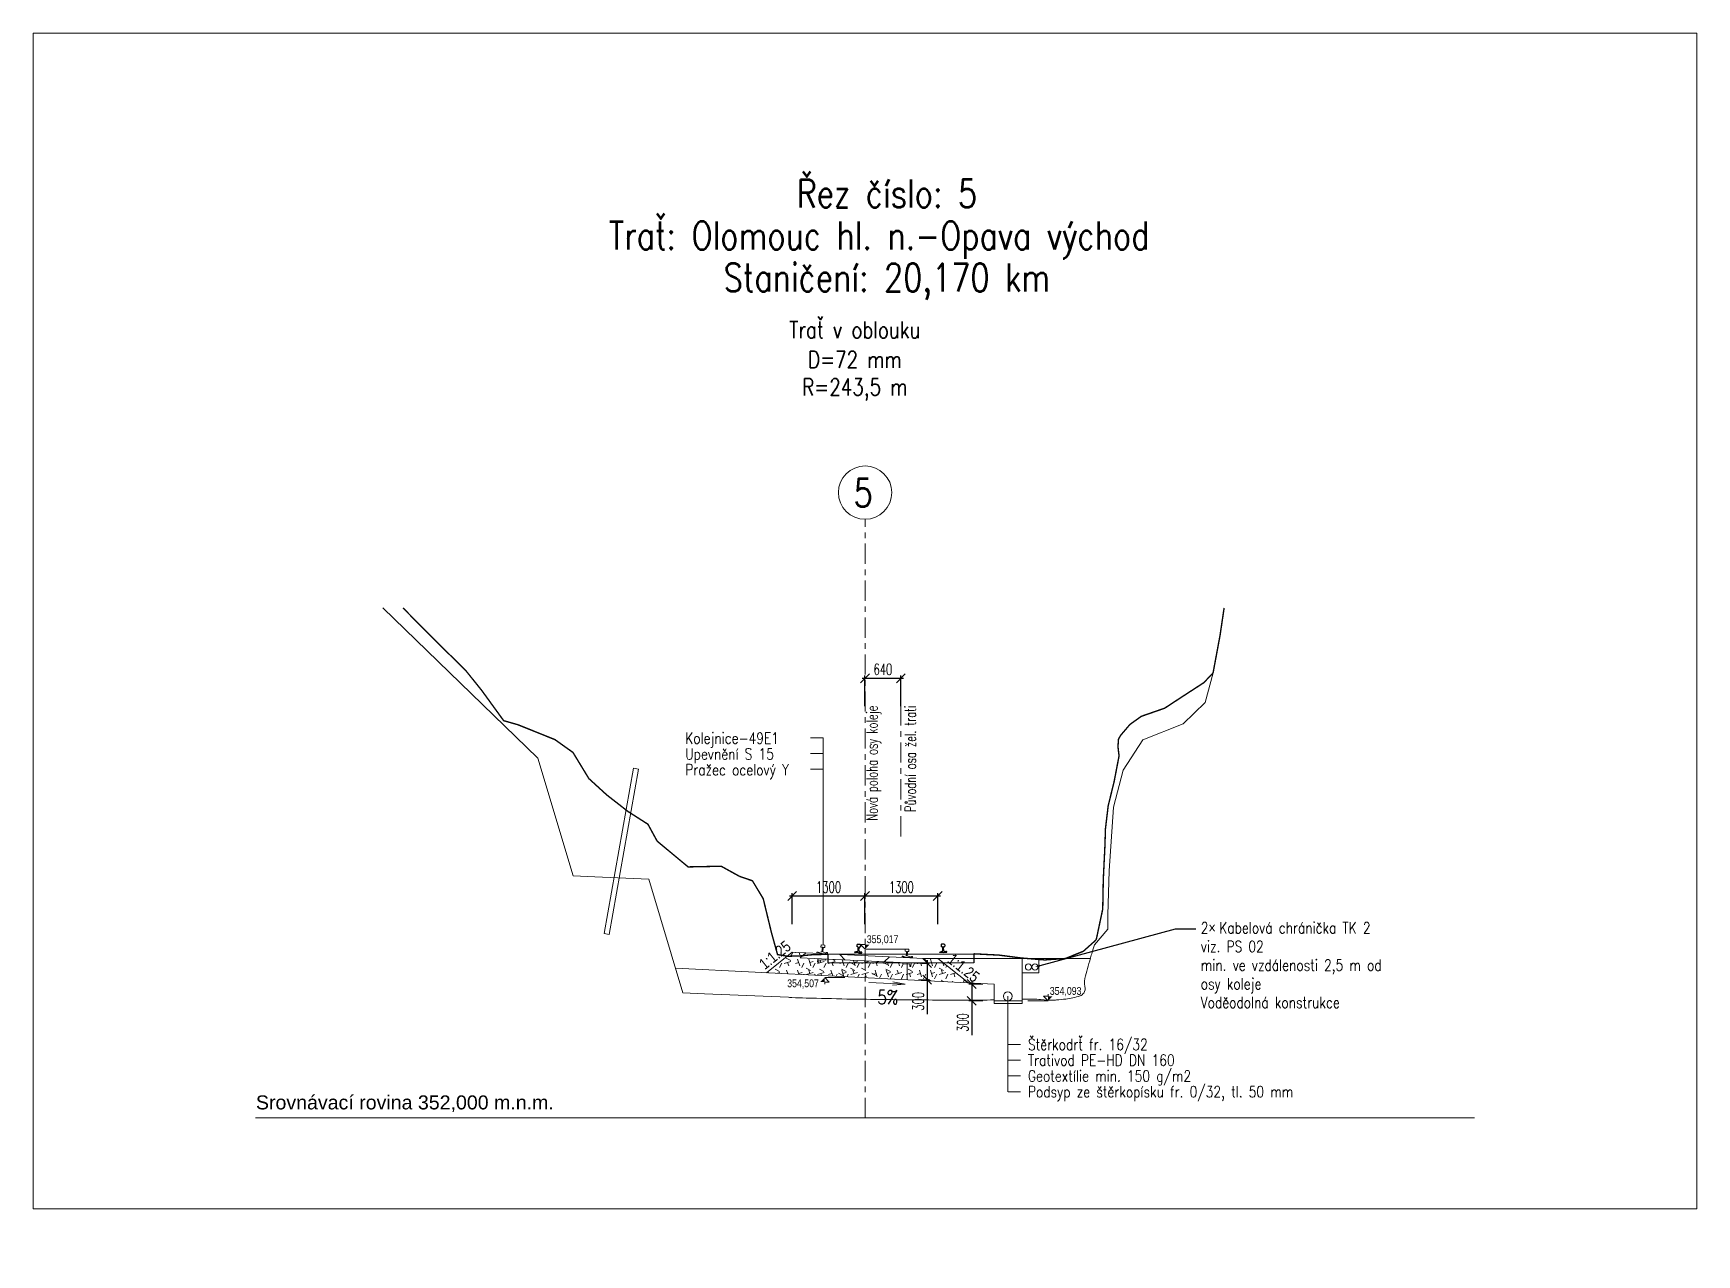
# Model space of a CAD drawing. Header units: millimetres. Extents: x -533422 to -532014, y -1115269 to -1112931.
# Drawn here: x -533253.35 to -533223.65, y -1112953.02 to -1112931.2 of the extents above; entities that cross this region are included whole.
import ezdxf
from ezdxf import colors
from ezdxf.entities.mleader import LeaderData, LeaderLine
from ezdxf.enums import TextEntityAlignment as Align
from ezdxf.math import Vec2, Vec3

# ---------------------------------------------------------------- set-up
doc = ezdxf.new("R2010")
doc.units = ezdxf.units.MM
doc.header["$PDMODE"] = 3
doc.header["$PDSIZE"] = 0.5
doc.linetypes.add('ACAD_ISO10W100', pattern=[18, 12, -3, 0, -3])
for name, color, linetype in [('002 Linie  svahu', 8, 'Continuous'), ('_původní pražec-řezy', 7, 'Continuous'), ('_vodítka-řezy', 4, 'Continuous')]:
    doc.layers.add(name, color=color, linetype=linetype)
for name, color, linetype, lineweight in [('_popisy-řezy', 1, 'Continuous', 18), ('_příčné řezy-řezy', 1, 'Continuous', 20), ('_svršek-řezy', 1, 'Continuous', 18), ('_šrafy-řezy', 1, 'Continuous', 15), ('původní terén', 7, 'Continuous', 15), ('stránka A4', 3, 'Continuous', 0)]:
    doc.layers.add(name, color=color, linetype=linetype, lineweight=lineweight)
doc.styles.add('ARI 1_50(01)', font='arial.ttf', dxfattribs={"height": 0.2})
doc.styles.add('promile', font='romans71n.shx', dxfattribs={"width": 0.8})
doc.styles.get("Standard").update_dxf_attribs({"font": 'arial.ttf'})
doc.styles.add('Standard 1_100', font='romans.shx', dxfattribs={"width": 0.65, "height": 0.2})
doc.styles.add('‰', font='romans71n.shx', dxfattribs={"width": 0.8})
doc.dimstyles.new('1_100', dxfattribs={"dimtxt": 0.2, "dimasz": 0.16, "dimexe": 0.05, "dimexo": 0.2, "dimgap": 0.06, "dimtad": 1, "dimdec": 0, "dimlfac": 1000, "dimrnd": 5, "dimzin": 0, "dimtxsty": 'Standard 1_100', "dimblk": 'OBLIQUE', "dimcen": 2.5, "dimdle": 0.05, "dimclrd": 256, "dimclre": 256, "dimclrt": 1, "dimadec": 0, "dimazin": 0, "dimtfac": 1, "dimtdec": 0, "dimtmove": 0, "dimatfit": 3, "dimfxl": 0.5, "dimfxlon": 1, "dimtfillclr": 256, "dimarcsym": 0})

msp = doc.modelspace()

# ---------------------------------------------------------------- texts
at = {"layer": '_popisy-řezy', "linetype": 'Continuous', "lineweight": 13, "style": 'promile', "width": 0.8}
for s, height, p in [('Řez číslo: 5', 0.5, (-533238.1056, -1112934.3104)), ('Trať: Olomouc hl. n.-Opava východ ', 0.5, (-533238.1056, -1112935.0604)), ('Staničení: 20,170 km', 0.5, (-533238.1056, -1112935.8104)), ('Trať v oblouku', 0.3, (-533238.6756, -1112936.6458)), ('D=72 mm', 0.3, (-533238.6756, -1112937.1766)), ('R=243,5 m', 0.3, (-533238.6756, -1112937.6669))]:
    msp.add_text(s, height=height, dxfattribs=at).set_placement(p, align=Align.CENTER)
at = {"layer": '_popisy-řezy', "color": 1, "lineweight": 13, "style": 'promile', "width": 0.8}
msp.add_text('5', height=0.5, dxfattribs=at).set_placement((-533238.5276, -1112939.6561), align=Align.CENTER)
at = {"layer": '_popisy-řezy', "linetype": 'Continuous', "style": '‰', "width": 0.8}
for s, p in [(' Kolejnice-49E1', (-533241.8158, -1112943.7929)), (' Upevnění S 15', (-533241.8158, -1112944.0742)), (' Pražec ocelový Y', (-533241.8158, -1112944.3554)), ('Štěrkodrť fr. 16/32', (-533235.5866, -1112949.2639)), ('Trativod PE-HD DN 160', (-533235.5866, -1112949.5452)), ('Geotextílie min. 150 g/m2', (-533235.5866, -1112949.8264)), ('Podsyp ze štěrkopísku fr. 0/32, tl. 50 mm', (-533235.5866, -1112950.1077))]:
    msp.add_text(s, height=0.2, dxfattribs=at).set_placement(p, align=Align.MIDDLE_LEFT)
at = {"layer": '_popisy-řezy', "linetype": 'Continuous', "lineweight": 13, "width": 0.8}
for rotation, p in [(38.65981, (-533240.0415, -1112947.7433)), (321.52171, (-533236.7965, -1112947.9755))]:
    msp.add_text('1:1.25', height=0.2, rotation=rotation, dxfattribs=at).set_placement(p, align=Align.CENTER)
at = {"layer": '_popisy-řezy', "linetype": 'Continuous', "lineweight": 13, "style": 'promile', "width": 0.8}
msp.add_text('5%', height=0.25, dxfattribs=at).set_placement((-533238.2764, -1112948.5463))
at = {"layer": '_popisy-řezy', "color": 1, "lineweight": 15, "style": 'ARI 1_50(01)'}
msp.add_text('Srovnávací rovina 352,000 m.n.m.', height=0.25, rotation=0, dxfattribs=at).set_placement((-533249.3701, -1112950.4238))
at = {"layer": '_svršek-řezy', "width": 0.8}
for s, p in [('355,017', (-533238.4643, -1112947.4535)), ('354,507', (-533239.8844, -1112948.2408)), ('354,093', (-533235.1959, -1112948.377))]:
    msp.add_text(s, height=0.14, dxfattribs=at).set_placement(p)
at = {"layer": '_vodítka-řezy', "color": 1, "lineweight": 15, "style": 'Standard 1_100', "width": 0.65}
msp.add_text('Nová poloha osy koleje', height=0.2, rotation=90, dxfattribs=at).set_placement((-533238.2714, -1112943.211), align=Align.RIGHT)

# ---------------------------------------------------------------- blocks, each defined once
blk = doc.blocks.new('RC_VYZNA')
for p, q in [((-2, 2), (0, 2)), ((0, 0), (-2, 2)), ((0, 2), (0, 3))]:
    blk.add_line(p, q)
blk.add_solid([(0, 0), (0, 0), (0, 2), (2, 2)])
blk = doc.blocks.new('Původní svršek')
at = {"layer": '_vodítka-řezy', "color": 12, "linetype": 'ACAD_ISO10W100', "lineweight": 0, "ltscale": 0.03, "extrusion": (0, 1, 6.12303e-17)}
blk.add_line((-675139.828, -974938.843), (-675139.828, -974936.508), dxfattribs=at)
at = {"layer": '_vodítka-řezy', "style": 'Standard 1_100', "width": 0.65}
blk.add_text('Původní osa žel. trati', height=0.2, rotation=90, dxfattribs=at).set_placement((-675139.558, -974936.508), align=Align.RIGHT)
blk = doc.blocks.new('A$C249728DF')
at = {"color": 7}
for p, q in [((0.715, 0.105), (0.717, 0.08)), ((0.74, 0.075), (0.719, 0.079)), ((0.752, 0.026), (0.749, 0.056)), ((0.766, 0.028), (0.762, 0.058)), ((0.766, 0.078), (0.785, 0.087)), ((0.782, 0.114), (0.786, 0.09)), ((-0.807, -0.149), (-0.807, -0.143)), ((-0.805, -0.14), (-0.792, -0.138)), ((-0.744, -0.149), (-0.805, -0.151)), ((-0.759, -0.127), (-0.784, -0.136)), ((-0.782, -0.015), (-0.783, -0.039)), ((-0.761, -0.048), (-0.781, -0.041)), ((-0.753, -0.097), (-0.754, -0.067)), ((-0.744, -0.149), (-0.683, -0.147)), ((-0.739, -0.097), (-0.74, -0.067)), ((-0.735, -0.047), (-0.714, -0.039)), ((-0.731, -0.126), (-0.705, -0.133)), ((-0.715, -0.013), (-0.713, -0.037)), ((-0.685, -0.136), (-0.698, -0.135)), ((-0.682, -0.145), (-0.682, -0.139)), ((0.704, -0.031), (0.703, -0.025)), ((0.705, -0.022), (0.718, -0.018)), ((0.766, -0.025), (0.706, -0.033)), ((0.749, -0.004), (0.725, -0.016)), ((0.766, -0.025), (0.827, -0.017)), ((0.777, 0), (0.804, -0.005)), ((0.824, -0.006), (0.811, -0.006)), ((0.828, -0.015), (0.827, -0.009))]:
    blk.add_line(p, q, dxfattribs=at)
blk.add_lwpolyline([(-1.269, -0.381), (-1.283, -0.219), (1.309, -0.006), (1.322, -0.168), (-1.269, -0.381)], dxfattribs=at)
for centre, radius, start, end in [((-0.74, -0.3), 0.3, 90.0237, 91.8383), ((-0.74, -0.08), 0.08, 80.204, 90.0475), ((0.728, 0.106), 0.013, 109.1975, 184.2723), ((0.719, 0.081), 0.002, 184.2723, 259.1282), ((0.75, 0.043), 0.08, 99.3539, 109.1975), ((0.786, -0.174), 0.3, 97.5631, 99.3778), ((0.739, 0.068), 0.007, 17.9715, 79.1282), ((0.669, 0.045), 0.08, 7.5631, 17.9715), ((0.786, -0.174), 0.3, 95.7485, 97.5631), ((0.746, 0.002), 0.007, 295.9902, 356.0557), ((0.634, 0.01), 0.12, 356.0557, 7.5631), ((0.764, 0.045), 0.08, 85.9288, 95.7724), ((0.769, 0.072), 0.007, 115.9981, 177.1547), ((0.842, 0.068), 0.08, 177.1547, 187.5631), ((0.885, 0.044), 0.12, 187.5631, 199.0706), ((0.769, 0.111), 0.013, 10.854, 85.9288), ((0.779, 0.007), 0.007, 199.0706, 259.136), ((0.784, 0.089), 0.002, 295.9981, 10.854), ((-0.804, -0.143), 0.003, 99.583, 181.8383), ((-0.805, -0.149), 0.0015, 181.8383, 271.8383), ((-0.798, -0.098), 0.04, 279.583, 290.2654), ((-0.781, -0.039), 0.002, 178.5474, 253.4034), ((-0.769, -0.015), 0.013, 103.4727, 178.5474), ((-0.754, -0.08), 0.08, 93.6291, 103.4727), ((-0.763, -0.054), 0.007, 12.2467, 73.4034), ((-0.74, -0.3), 0.3, 91.8383, 93.653), ((-0.762, -0.12), 0.007, 290.2654, 350.3308), ((-0.834, -0.07), 0.08, 1.8383, 12.2467), ((-0.873, -0.101), 0.12, 350.3308, 1.8383), ((-0.66, -0.064), 0.08, 171.4299, 181.8383), ((-0.732, -0.053), 0.007, 110.2733, 171.4299), ((-0.619, -0.093), 0.12, 181.8383, 193.3458), ((-0.729, -0.119), 0.007, 193.3458, 253.4112), ((-0.728, -0.014), 0.013, 5.1292, 80.204), ((-0.715, -0.037), 0.002, 290.2733, 5.1292), ((-0.694, -0.095), 0.04, 253.4112, 264.0936), ((-0.685, -0.139), 0.003, 1.8383, 84.0936), ((-0.683, -0.145), 0.0015, 271.8383, 1.8383), ((0.706, -0.025), 0.003, 105.3078, 187.5631), ((0.706, -0.031), 0.0015, 187.5631, 277.5631), ((0.708, 0.02), 0.04, 285.3078, 295.9902), ((0.811, 0.034), 0.04, 259.136, 269.8184), ((0.824, -0.009), 0.003, 7.5631, 89.8184), ((0.827, -0.015), 0.0015, 277.5631, 7.5631)]:
    blk.add_arc(centre, radius, start, end, dxfattribs=at)
blk = doc.blocks.new('_Oblique')
at = {"color": 0, "linetype": 'ByBlock', "lineweight": -2}
blk.add_line((0.5, 0.5), (-0.5, -0.5), dxfattribs=at)
blk = doc.blocks.new('*D101')
at = {"layer": '_příčné řezy-řezy', "linetype": 'Continuous', "lineweight": -2}
for p, q in [((-533238.446, -1112946.612), (-533239.846, -1112946.612)), ((-533239.796, -1112947.112), (-533239.796, -1112946.562)), ((-533238.496, -1112946.612), (-533238.496, -1112946.662))]:
    blk.add_line(p, q, dxfattribs=at)
at = {"layer": 'Defpoints', "color": 0}
for p in [(-533239.796, -1112946.612), (-533238.496, -1112946.577), (-533239.796, -1112947.731)]:
    blk.add_point(p, dxfattribs=at)
at = {"layer": '_příčné řezy-řezy', "lineweight": -2, "xscale": 0.16, "yscale": 0.16, "zscale": 0.16, "rotation": 180}
blk.add_blockref('_Oblique', (-533239.796, -1112946.612), dxfattribs=at)
at = {"layer": '_příčné řezy-řezy', "lineweight": -2, "xscale": 0.16, "yscale": 0.16, "zscale": 0.16}
blk.add_blockref('_Oblique', (-533238.496, -1112946.612), dxfattribs=at)
at = {"layer": '_příčné řezy-řezy', "color": 1, "lineweight": 9, "insert": (-533239.146, -1112946.452), "char_height": 0.2, "attachment_point": 5, "style": 'Standard 1_100'}
blk.add_mtext('1300', dxfattribs=at)
blk = doc.blocks.new('*D102')
at = {"layer": '_příčné řezy-řezy', "linetype": 'Continuous', "lineweight": -2}
for p, q in [((-533237.146, -1112946.612), (-533238.546, -1112946.612)), ((-533238.496, -1112947.112), (-533238.496, -1112946.562)), ((-533237.196, -1112947.112), (-533237.196, -1112946.562))]:
    blk.add_line(p, q, dxfattribs=at)
at = {"layer": 'Defpoints', "color": 0}
for p in [(-533238.496, -1112946.612), (-533238.496, -1112947.731), (-533237.196, -1112947.731)]:
    blk.add_point(p, dxfattribs=at)
at = {"layer": '_příčné řezy-řezy', "lineweight": -2, "xscale": 0.16, "yscale": 0.16, "zscale": 0.16, "rotation": 180}
blk.add_blockref('_Oblique', (-533238.496, -1112946.612), dxfattribs=at)
at = {"layer": '_příčné řezy-řezy', "lineweight": -2, "xscale": 0.16, "yscale": 0.16, "zscale": 0.16}
blk.add_blockref('_Oblique', (-533237.196, -1112946.612), dxfattribs=at)
at = {"layer": '_příčné řezy-řezy', "color": 1, "lineweight": 9, "insert": (-533237.846, -1112946.452), "char_height": 0.2, "attachment_point": 5, "style": 'Standard 1_100'}
blk.add_mtext('1300', dxfattribs=at)
blk = doc.blocks.new('*D117')
at = {"layer": '_příčné řezy-řezy', "linetype": 'Continuous', "lineweight": -2}
for p, q in [((-533238.546, -1112942.721), (-533237.806, -1112942.721)), ((-533238.496, -1112943.221), (-533238.496, -1112942.671)), ((-533237.856, -1112943.221), (-533237.856, -1112942.671))]:
    blk.add_line(p, q, dxfattribs=at)
at = {"layer": 'Defpoints', "color": 0}
for p in [(-533237.856, -1112942.721), (-533238.496, -1112943.508), (-533237.856, -1112943.511)]:
    blk.add_point(p, dxfattribs=at)
at = {"layer": '_příčné řezy-řezy', "lineweight": -2, "xscale": 0.16, "yscale": 0.16, "zscale": 0.16, "rotation": 180}
blk.add_blockref('_Oblique', (-533238.496, -1112942.721), dxfattribs=at)
at = {"layer": '_příčné řezy-řezy', "lineweight": -2, "xscale": 0.16, "yscale": 0.16, "zscale": 0.16}
blk.add_blockref('_Oblique', (-533237.856, -1112942.721), dxfattribs=at)
at = {"layer": '_příčné řezy-řezy', "color": 1, "lineweight": 9, "insert": (-533238.176, -1112942.561), "char_height": 0.2, "attachment_point": 5, "style": 'Standard 1_100'}
blk.add_mtext('640', dxfattribs=at)
blk = doc.blocks.new('*D136')
at = {"layer": '_příčné řezy-řezy', "linetype": 'Continuous', "lineweight": -2}
for p, q in [((-533237.386, -1112947.756), (-533237.386, -1112948.106)), ((-533237.543, -1112947.806), (-533237.336, -1112947.806)), ((-533237.543, -1112948.106), (-533237.336, -1112948.106)), ((-533237.386, -1112948.106), (-533237.386, -1112948.721))]:
    blk.add_line(p, q, dxfattribs=at)
at = {"layer": 'Defpoints', "color": 0}
for p in [(-533237.743, -1112947.806), (-533237.743, -1112948.106), (-533237.386, -1112948.106)]:
    blk.add_point(p, dxfattribs=at)
at = {"layer": '_příčné řezy-řezy', "lineweight": -2, "xscale": 0.16, "yscale": 0.16, "zscale": 0.16}
for p, rotation in [((-533237.386, -1112947.806), 90), ((-533237.386, -1112948.106), 270)]:
    blk.add_blockref('_Oblique', p, dxfattribs=dict(at, rotation=rotation))
at = {"layer": '_příčné řezy-řezy', "color": 1, "lineweight": 9, "insert": (-533237.546, -1112948.493), "char_height": 0.2, "attachment_point": 5, "rotation": 90, "style": 'Standard 1_100'}
blk.add_mtext('300', dxfattribs=at)
blk = doc.blocks.new('*D137')
at = {"layer": '_příčné řezy-řezy', "linetype": 'Continuous', "lineweight": -2}
for p, q in [((-533236.394, -1112948.184), (-533236.639, -1112948.184)), ((-533236.589, -1112948.134), (-533236.589, -1112948.484)), ((-533236.394, -1112948.484), (-533236.639, -1112948.484)), ((-533236.589, -1112948.484), (-533236.589, -1112949.098))]:
    blk.add_line(p, q, dxfattribs=at)
at = {"layer": 'Defpoints', "color": 0}
for p in [(-533236.194, -1112948.184), (-533236.589, -1112948.484), (-533236.194, -1112948.484)]:
    blk.add_point(p, dxfattribs=at)
at = {"layer": '_příčné řezy-řezy', "lineweight": -2, "xscale": 0.16, "yscale": 0.16, "zscale": 0.16}
for p, rotation in [((-533236.589, -1112948.184), 90), ((-533236.589, -1112948.484), 270)]:
    blk.add_blockref('_Oblique', p, dxfattribs=dict(at, rotation=rotation))
at = {"layer": '_příčné řezy-řezy', "color": 1, "lineweight": 9, "insert": (-533236.749, -1112948.871), "char_height": 0.2, "attachment_point": 5, "rotation": 90, "style": 'Standard 1_100'}
blk.add_mtext('300', dxfattribs=at)

# ---------------------------------------------------------------- dimensions: what is measured, and where the dimension line sits
at = {"layer": '_příčné řezy-řezy', "linetype": 'Continuous', "lineweight": 9}
for base, p1, p2, picture, middle in [((-533237.8556, -1112942.7211), (-533238.4956, -1112943.5078), (-533237.8556, -1112943.5112), '*D117', (-533238.1756, -1112942.5611)), ((-533239.7956, -1112946.6117), (-533238.4956, -1112946.5768), (-533239.7956, -1112947.7308), '*D101', (-533239.1456, -1112946.4517)), ((-533238.4956, -1112946.6117), (-533237.1956, -1112947.7308), (-533238.4956, -1112947.7308), '*D102', (-533237.8456, -1112946.4517))]:
    dim = msp.add_linear_dim(base=base, p1=p1, p2=p2, dimstyle='1_100', dxfattribs=at)
    dim.commit()
    dim.dimension.update_dxf_attribs({"geometry": picture, "text_midpoint": middle})
for base, p1, p2, picture, middle in [((-533237.3859, -1112948.1063), (-533237.7429, -1112947.8063), (-533237.7429, -1112948.1063), '*D136', (-533237.5459, -1112948.4934)), ((-533236.5892, -1112948.4836), (-533236.1938, -1112948.1836), (-533236.1938, -1112948.4836), '*D137', (-533236.7492, -1112948.8707))]:
    dim = msp.add_linear_dim(base=base, p1=p1, p2=p2, angle=90, dimstyle='1_100', dxfattribs=at)
    dim.commit()
    dim.dimension.update_dxf_attribs({"geometry": picture, "text_midpoint": middle})

# ---------------------------------------------------------------- hatches: boundary and pattern name
at = {"layer": '_šrafy-řezy', "linetype": 'Continuous'}
h = msp.add_hatch(dxfattribs=at)
h.set_pattern_fill('UNIHER', color=1, scale=0.05, style=0)
h.set_pattern_definition([(18.435, (141812.83852, -138008.09968), (0.197642177225, 0.197642530296), [0.0625, -0.5, 0.125, -0.5625]), (18.435, (141812.97687, -138008.11944), (0.197642177225, 0.197642530296), [0.125, -0.5, 0.0625, -0.5625]), (108.435, (141812.8583, -138008.15897), (0.197642177225, 0.197642530296), [0.125, -0.5, 0.125, -0.5]), (108.435, (141812.8583, -138007.96133), (0.197642177225, 0.197642530296), [0.125, -0.5, 0.125, -0.5]), (108.435, (141813.03617, -138008.09968), (0.197642177225, 0.197642530296), [0.0625, -0.5625]), (108.435, (141812.66065, -138007.96133), (0.197642177225, 0.197642530296), [0.0625, -0.5625]), (333.435, (141812.89782, -138008.07991), (0.197642294287, 0.19764242375), [0.0883885, -0.79549515, 0.0883885, -0.79549515]), (333.435, (141812.50253, -138007.88227), (0.197642294287, 0.19764242375), [0.08838835, -1.6793786]), (333.435, (141813.09546, -138008.07991), (0.197642294287, 0.19764242375), [0.0883885, -0.35385534, 0.0883885, -1.23743685]), (333.435, (141812.70017, -138007.88227), (0.197642294287, 0.19764242375), [0.08838835, -1.6793786]), (333.435, (141813.2931, -138008.07991), (0.197642294287, 0.19764242375), [0.0883885, -0.79549515, 0.0883885, -0.79549515]), (333.435, (141813.68839, -138008.27756), (0.197642294287, 0.19764242375), [0.08838835, -1.6793786]), (63.435, (141812.81876, -138008.04038), (-0.197643635928, -0.197641752932), [0.08839, -0.35355, 0.08839, -0.7955, 0.08839, -0.35355])])
h.paths.add_polyline_path([(-533237.7429, -1112947.8276), (-533237.8182, -1112947.8241), (-533237.8172, -1112947.8029), (-533239.1934, -1112947.7383), (-533239.1944, -1112947.7595), (-533239.3183, -1112947.7537), (-533239.3202, -1112947.7928), (-533239.3414, -1112947.7918), (-533239.3386, -1112947.7315), (-533239.654, -1112947.7167), (-533239.5547, -1112947.6263), (-533239.7954, -1112947.615), (-533240.253, -1112947.9811), (-533237.7429, -1112948.1063)])
h.paths.add_polyline_path([(-533237.1948, -1112947.7251), (-533237.447, -1112947.7251), (-533237.3566, -1112947.8245), (-533237.672, -1112947.8097), (-533237.6749, -1112947.8699), (-533237.6961, -1112947.8689), (-533237.6942, -1112947.8299), (-533237.7429, -1112947.8276), (-533237.7429, -1112948.1063), (-533236.6502, -1112948.1608)])

# ---------------------------------------------------------------- linework, layer by layer
at = {"layer": '002 Linie  svahu', "color": 1, "linetype": 'Continuous', "lineweight": 18, "ltscale": 0.25, "flags": 128}
for points in [[(-533239.8588, -1112948.42), (-533241.3621, -1112948.3593), (-533241.7452, -1112948.3424), (-533242.3546, -1112946.3112), (-533243.3214, -1112946.2682), (-533243.7045, -1112946.2514), (-533244.3357, -1112944.1473), (-533247.1037, -1112941.4642)], [(-533234.3981, -1112947.484), (-533234.1588, -1112947.2015), (-533234.1588, -1112946.9451), (-533234.1355, -1112946.1604), (-533234.0578, -1112945.0261), (-533233.8867, -1112944.3657), (-533233.5368, -1112943.8218), (-533232.8137, -1112943.5344), (-533232.425, -1112943.1536), (-533232.281, -1112942.6255)]]:
    msp.add_lwpolyline(points, dxfattribs=at)
msp.add_lwpolyline([(-533243.1504, -1112947.282), (-533242.6291, -1112944.3276), (-533242.5415, -1112944.343), (-533243.0627, -1112947.2974)], close=True, dxfattribs=at)
for points in [[(-533235.492, -1112948.4536, -0.0126652), (-533235.3598, -1112948.462, 0.0262871), (-533235.1147, -1112948.4711, 0.0198147), (-533235.0764, -1112948.469, 0.0045567), (-533234.9109, -1112948.4517, 0.0521522), (-533234.6567, -1112948.3956, 0.1671655), (-533234.5906, -1112948.345, 0.2013178), (-533234.5681, -1112948.2276, -0.1216606), (-533234.5615, -1112948.0347, -0.0014061), (-533234.5136, -1112947.8677, -0.0011637), (-533234.4548, -1112947.6662, -0.0045875), (-533234.4261, -1112947.5721), (-533234.3981, -1112947.484)], [(-533239.8588, -1112948.42), (-533239.8588, -1112948.42), (-533239.8588, -1112948.42), (-533239.8588, -1112948.42), (-533239.8588, -1112948.42), (-533239.8588, -1112948.42), (-533239.8427, -1112948.4258, 0.0016381), (-533239.8003, -1112948.427, 0.0002724), (-533239.5451, -1112948.4335, 0.0000077), (-533238.8218, -1112948.4515, 0.0005721), (-533238.812, -1112948.4517, 0.0021656), (-533238.683, -1112948.4541, 0.0004906), (-533238.1133, -1112948.4614, 0.0006218), (-533237.636, -1112948.4665, 0.0005383), (-533237.0847, -1112948.4711, 0.0018186), (-533236.9151, -1112948.4717, 0.0006415), (-533236.4345, -1112948.4711, 0.0063803), (-533236.192, -1112948.4674, -0.0123403)], [(-533235.692, -1112948.4536, -0.0042727), (-533235.492, -1112948.4536)]]:
    msp.add_lwpolyline(points, format="xyb", dxfattribs=at)
at = {"layer": '_popisy-řezy', "linetype": 'Continuous'}
for p, q in [((-533239.4699, -1112943.7828), (-533239.2449, -1112943.7828)), ((-533239.2449, -1112947.4887), (-533239.2449, -1112943.7828)), ((-533239.4699, -1112944.0641), (-533239.2449, -1112944.0641)), ((-533239.4699, -1112944.3453), (-533239.2449, -1112944.3453)), ((-533235.9456, -1112948.4037), (-533235.9456, -1112950.1077)), ((-533235.9416, -1112949.2639), (-533235.7166, -1112949.2639)), ((-533235.9416, -1112949.5452), (-533235.7166, -1112949.5452)), ((-533235.9416, -1112949.8264), (-533235.7166, -1112949.8264)), ((-533235.9416, -1112950.1077), (-533235.7166, -1112950.1077))]:
    msp.add_line(p, q, dxfattribs=at)
at = {"layer": '_popisy-řezy', "linetype": 'Continuous', "lineweight": 13}
for p, q in [((-533238.4257, -1112948.1536), (-533237.7781, -1112948.188)), ((-533237.7781, -1112948.188), (-533238.0048, -1112948.2058)), ((-533237.7781, -1112948.188), (-533238.0016, -1112948.1463))]:
    msp.add_line(p, q, dxfattribs=at)
at = {"layer": '_popisy-řezy', "color": 1, "lineweight": 13}
msp.add_circle((-533238.4944, -1112939.4046), 0.4767, dxfattribs=at)
at = {"layer": '_svršek-řezy', "linetype": 'Continuous', "lineweight": 13}
for p, q in [((-533239.2821, -1112947.5253), (-533239.2782, -1112947.4855)), ((-533239.2821, -1112947.5253), (-533239.2782, -1112947.4855)), ((-533239.2782, -1112947.4855), (-533239.2116, -1112947.4919)), ((-533239.2782, -1112947.4855), (-533239.2116, -1112947.4919)), ((-533239.2116, -1112947.4919), (-533239.2154, -1112947.5318)), ((-533239.2116, -1112947.4919), (-533239.2154, -1112947.5318)), ((-533239.3215, -1112947.631), (-533239.3196, -1112947.6178)), ((-533239.3215, -1112947.631), (-533239.3196, -1112947.6178)), ((-533239.1971, -1112947.6431), (-533239.3215, -1112947.631)), ((-533239.1971, -1112947.6431), (-533239.3215, -1112947.631)), ((-533239.3196, -1112947.6178), (-533239.2637, -1112947.6095)), ((-533239.3196, -1112947.6178), (-533239.2637, -1112947.6095)), ((-533239.2557, -1112947.5278), (-533239.2821, -1112947.5253)), ((-533239.2557, -1112947.5278), (-533239.2821, -1112947.5253)), ((-533239.2637, -1112947.6095), (-533239.2557, -1112947.5278)), ((-533239.2418, -1112947.5292), (-533239.2497, -1112947.6108)), ((-533239.2418, -1112947.5292), (-533239.2497, -1112947.6108)), ((-533239.2497, -1112947.6108), (-533239.1951, -1112947.6302)), ((-533239.2497, -1112947.6108), (-533239.1951, -1112947.6302)), ((-533239.2154, -1112947.5318), (-533239.2418, -1112947.5292)), ((-533239.2154, -1112947.5318), (-533239.2418, -1112947.5292)), ((-533239.1951, -1112947.6302), (-533239.1971, -1112947.6431)), ((-533239.1951, -1112947.6302), (-533239.1971, -1112947.6431)), ((-533237.7543, -1112947.6823), (-533237.8104, -1112947.695)), ((-533237.7543, -1112947.6823), (-533237.8104, -1112947.695)), ((-533237.8104, -1112947.695), (-533237.8104, -1112947.7081)), ((-533237.8104, -1112947.695), (-533237.8104, -1112947.7081)), ((-533237.8104, -1112947.7081), (-533237.6854, -1112947.7108)), ((-533237.8104, -1112947.7081), (-533237.6854, -1112947.7108)), ((-533237.7781, -1112947.5598), (-533237.779, -1112947.5997)), ((-533237.7781, -1112947.5598), (-533237.779, -1112947.5997)), ((-533237.779, -1112947.5997), (-533237.7525, -1112947.6003)), ((-533237.779, -1112947.5997), (-533237.7525, -1112947.6003)), ((-533237.7111, -1112947.5612), (-533237.7781, -1112947.5598)), ((-533237.7525, -1112947.6003), (-533237.7543, -1112947.6823)), ((-533237.7525, -1112947.6003), (-533237.7543, -1112947.6823)), ((-533237.7403, -1112947.6826), (-533237.7385, -1112947.6006)), ((-533237.7403, -1112947.6826), (-533237.7385, -1112947.6006)), ((-533237.6854, -1112947.6976), (-533237.7403, -1112947.6826)), ((-533237.6854, -1112947.6976), (-533237.7403, -1112947.6826)), ((-533237.7385, -1112947.6006), (-533237.712, -1112947.6012)), ((-533237.7385, -1112947.6006), (-533237.712, -1112947.6012)), ((-533237.712, -1112947.6012), (-533237.7111, -1112947.5612)), ((-533237.712, -1112947.6012), (-533237.7111, -1112947.5612)), ((-533237.6854, -1112947.7108), (-533237.6854, -1112947.6976)), ((-533237.6854, -1112947.7108), (-533237.6854, -1112947.6976))]:
    msp.add_line(p, q, dxfattribs=at)
at = {"layer": '_svršek-řezy', "linetype": 'Continuous'}
for p, q in [((-533239.7954, -1112947.615), (-533240.253, -1112947.9811)), ((-533239.5547, -1112947.6263), (-533239.7956, -1112947.615)), ((-533237.447, -1112947.7251), (-533237.1948, -1112947.7251)), ((-533237.1948, -1112947.7251), (-533236.6502, -1112948.1608)), ((-533237.1948, -1112947.7251), (-533234.4721, -1112947.7251)), ((-533235.3919, -1112947.9846), (-533235.3919, -1112947.7251)), ((-533241.8769, -1112947.9001), (-533236.1919, -1112948.1837)), ((-533237.7429, -1112947.8064), (-533237.7429, -1112948.1064)), ((-533235.6919, -1112947.9846), (-533235.3919, -1112947.9846)), ((-533236.192, -1112948.5337), (-533235.692, -1112948.5337)), ((-533236.1919, -1112948.4837), (-533235.692, -1112948.4837))]:
    msp.add_line(p, q, dxfattribs=at)
at = {"layer": '_svršek-řezy', "lineweight": 13}
for p, q in [((-533239.5547, -1112947.6263), (-533239.654, -1112947.7167)), ((-533239.654, -1112947.7167), (-533237.3566, -1112947.8245)), ((-533237.447, -1112947.7251), (-533239.5547, -1112947.6263)), ((-533239.3553, -1112947.6356), (-533239.3543, -1112947.6144)), ((-533239.3331, -1112947.6154), (-533239.3543, -1112947.6144)), ((-533239.3414, -1112947.7918), (-533239.3386, -1112947.7315)), ((-533239.3202, -1112947.7928), (-533239.3414, -1112947.7918)), ((-533239.3331, -1112947.6154), (-533239.3341, -1112947.6366)), ((-533239.3183, -1112947.7537), (-533239.3202, -1112947.7928)), ((-533239.1944, -1112947.7595), (-533239.3183, -1112947.7537)), ((-533239.1934, -1112947.7383), (-533239.1944, -1112947.7595)), ((-533239.1879, -1112947.6222), (-533239.1889, -1112947.6434)), ((-533239.1879, -1112947.6222), (-533239.1667, -1112947.6232)), ((-533239.1677, -1112947.6444), (-533239.1667, -1112947.6232)), ((-533238.9454, -1112947.6549), (-533238.8549, -1112947.7542)), ((-533238.0563, -1112947.6966), (-533238.1557, -1112947.787)), ((-533237.834, -1112947.707), (-533237.833, -1112947.6858)), ((-533237.8118, -1112947.6868), (-533237.833, -1112947.6858)), ((-533237.8172, -1112947.8029), (-533237.8182, -1112947.8241)), ((-533237.8118, -1112947.6868), (-533237.8128, -1112947.708)), ((-533237.6666, -1112947.6936), (-533237.6676, -1112947.7148)), ((-533237.6666, -1112947.6936), (-533237.6454, -1112947.6946)), ((-533237.6464, -1112947.7158), (-533237.6454, -1112947.6946)), ((-533237.447, -1112947.7251), (-533237.3566, -1112947.8245)), ((-533235.692, -1112948.5337), (-533235.692, -1112947.7251)), ((-533237.8182, -1112947.8241), (-533237.6942, -1112947.8299)), ((-533237.6942, -1112947.8299), (-533237.6961, -1112947.8689)), ((-533237.6961, -1112947.8689), (-533237.6749, -1112947.8699)), ((-533237.6749, -1112947.8699), (-533237.672, -1112947.8097)), ((-533236.192, -1112948.5337), (-533236.1919, -1112948.1837))]:
    msp.add_line(p, q, dxfattribs=at)
at = {"layer": '_svršek-řezy'}
for p, q in [((-533237.7781, -1112947.5598), (-533238.4956, -1112947.5598)), ((-533239.2145, -1112948.0687), (-533238.8551, -1112948.0687)), ((-533235.5867, -1112948.4833), (-533235.2273, -1112948.4833))]:
    msp.add_line(p, q, dxfattribs=at)
at = {"layer": '_svršek-řezy', "color": 3, "linetype": 'Continuous'}
msp.add_circle((-533235.577, -1112947.8801), 0.055, dxfattribs=at)
at = {"layer": '_svršek-řezy', "color": 6, "linetype": 'Continuous'}
msp.add_circle((-533235.462, -1112947.8801), 0.055, dxfattribs=at)
at = {"layer": '_svršek-řezy', "lineweight": 13}
msp.add_circle((-533235.9456, -1112948.4037), 0.08, dxfattribs=at)
at = {"layer": '_vodítka-řezy', "color": 1, "linetype": 'ACAD_ISO10W100', "lineweight": 15, "ltscale": 0.03, "extrusion": (0, 1, 6.12303e-17)}
msp.add_line((-533238.4956, -1112950.5768), (-533238.4956, -1112939.8813), dxfattribs=at)
at = {"layer": '_vodítka-řezy', "color": 1, "lineweight": 15}
msp.add_lwpolyline([(-533249.3751, -1112950.5768), (-533227.6162, -1112950.5768)], dxfattribs=at)
at = {"layer": 'původní terén', "color": 250, "lineweight": 15, "const_width": 0.025}
for points in [[(-533240.7374, -1112946.2596), (-533241.063, -1112946.0796), (-533241.6541, -1112946.0915), (-533241.9302, -1112945.8614), (-533242.2064, -1112945.6314), (-533242.3714, -1112945.3291), (-533242.7289, -1112945.1001), (-533243.1047, -1112944.807), (-533243.4256, -1112944.5139), (-533243.7097, -1112944.0467), (-533244.0306, -1112943.8177), (-533244.6906, -1112943.5521), (-533244.9472, -1112943.4788), (-533245.3323, -1112942.9475), (-533245.6256, -1112942.5811), (-533246.1678, -1112942.0471), (-533246.7344, -1112941.4751), (-533246.7429, -1112941.4642)], [(-533234.3697, -1112947.396), (-533234.3577, -1112947.3481), (-533234.251, -1112946.8439), (-533234.2413, -1112946.3202), (-533234.2121, -1112945.719), (-533234.2024, -1112945.4087), (-533234.1539, -1112945.0014), (-533234.0472, -1112944.565), (-533233.9598, -1112944.1092), (-533233.9792, -1112943.9444), (-533233.9695, -1112943.8086), (-533233.9307, -1112943.7407), (-533233.7657, -1112943.5468), (-533233.5619, -1112943.4013), (-533233.1447, -1112943.2559), (-533232.8341, -1112943.0522), (-533232.4459, -1112942.8001), (-533232.281, -1112942.6255), (-533232.1564, -1112941.9549), (-533232.0837, -1112941.4642)], [(-533239.1556, -1112947.6515), (-533239.1556, -1112947.6515), (-533239.1556, -1112947.6515), (-533239.1556, -1112947.6515), (-533239.4579, -1112947.662), (-533239.6477, -1112947.6806), (-533239.871, -1112947.688), (-533240.0571, -1112947.6582), (-533240.1661, -1112947.2645), (-533240.3127, -1112946.66), (-533240.5052, -1112946.3394), (-533240.7374, -1112946.2596)], [(-533236.5556, -1112947.644), (-533236.1004, -1112947.6675), (-533235.7054, -1112947.7189), (-533235.2846, -1112947.7533), (-533234.9154, -1112947.7275), (-533234.5976, -1112947.5988), (-533234.3697, -1112947.396), (-533234.3697, -1112947.396)]]:
    msp.add_lwpolyline(points, dxfattribs=at)
at = {"layer": 'stránka A4'}
for p, q in [((-533223.6456, -1112931.1982), (-533253.3456, -1112931.1982)), ((-533253.3456, -1112931.1982), (-533253.3456, -1112952.1982)), ((-533223.6456, -1112952.1982), (-533223.6456, -1112931.1982)), ((-533253.3456, -1112952.1982), (-533223.6456, -1112952.1982))]:
    msp.add_line(p, q, dxfattribs=at)

# ---------------------------------------------------------------- block references
at = {"layer": '_původní pražec-řezy', "rotation": 355.4657335379777}
msp.add_blockref('A$C249728DF', (-533237.8597, -1112947.5344), dxfattribs=at)
at = {"layer": '_svršek-řezy', "xscale": 0.04, "yscale": 0.04, "zscale": 0.04}
for p in [(-533238.4956, -1112947.5598), (-533235.2273, -1112948.4833)]:
    msp.add_blockref('RC_VYZNA', p, dxfattribs=at)
at = {"layer": '_svršek-řezy', "xscale": 0.04, "yscale": 0.04, "zscale": 0.04, "rotation": 180}
msp.add_blockref('RC_VYZNA', (-533239.2145, -1112948.0687), dxfattribs=at)
at = {"layer": '_vodítka-řezy', "color": 1, "lineweight": 15}
msp.add_blockref('Původní svršek', (141901.972, -138006.7031), dxfattribs=at)

msp.set_redraw_order([(e.dxf.handle, doc.entitydb.next_handle()) for e in msp.query("TEXT MTEXT ATTDEF DIMENSION ARC_DIMENSION")])  # texts and dimensions are drawn at this point

# ---------------------------------------------------------------- leaders
at = {"layer": '_popisy-řezy', "color": 1, "lineweight": 13}
ml = msp.add_multileader_mtext('Standard', dxfattribs=at)
ml.set_content('2{\\fArial|b0|i0|c0|p34;× }Kabelová chránička TK 2\\Pviz. PS 02\\Pmin. ve vzdálenosti 2,5 m od \\Posy koleje\\PVoděodolná konstrukce ', color=1, style='‰')
ml.set_leader_properties()
ml.build(insert=Vec2(0, 0))
ml.multileader.update_dxf_attribs({"dogleg_length": 0.36, "arrow_head_size": 0.1})
ctx = ml.context
ctx.base_point, ctx.char_height, ctx.arrow_head_size, ctx.landing_gap_size, ctx.plane_origin = Vec3(-533232.591, -1112947.1999), 0.2, 0.1, 0.09, Vec3(-533231.2314, -1112947.7628)
notes = []
notes.append((ctx, [(0, (1, 1, 0), (-533232.951, -1112947.1999), (1, 0), 0.36, [(0, [(-533235.462, -1112947.8801)], 256, [])])]))
ctx.mtext.insert, ctx.mtext.defined_height, ctx.mtext.flow_direction = Vec3(-533232.501, -1112947.0799), 0.2, 5
for ctx, leaders in notes:
    for number, flags, end, landing, length, lines in leaders:
        leader = LeaderData()
        leader.index, (leader.has_last_leader_line, leader.has_dogleg_vector, leader.attachment_direction) = number, flags
        leader.last_leader_point, leader.dogleg_vector, leader.dogleg_length = Vec3(end), Vec3(landing), length
        for number, points, colour, breaks in lines:
            line = LeaderLine()
            line.index, line.vertices, line.color, line.breaks = number, Vec3.list(points), colors.encode_raw_color(colour), breaks
            leader.lines.append(line)
        ctx.leaders.append(leader)

doc.saveas('drawing.dxf')
